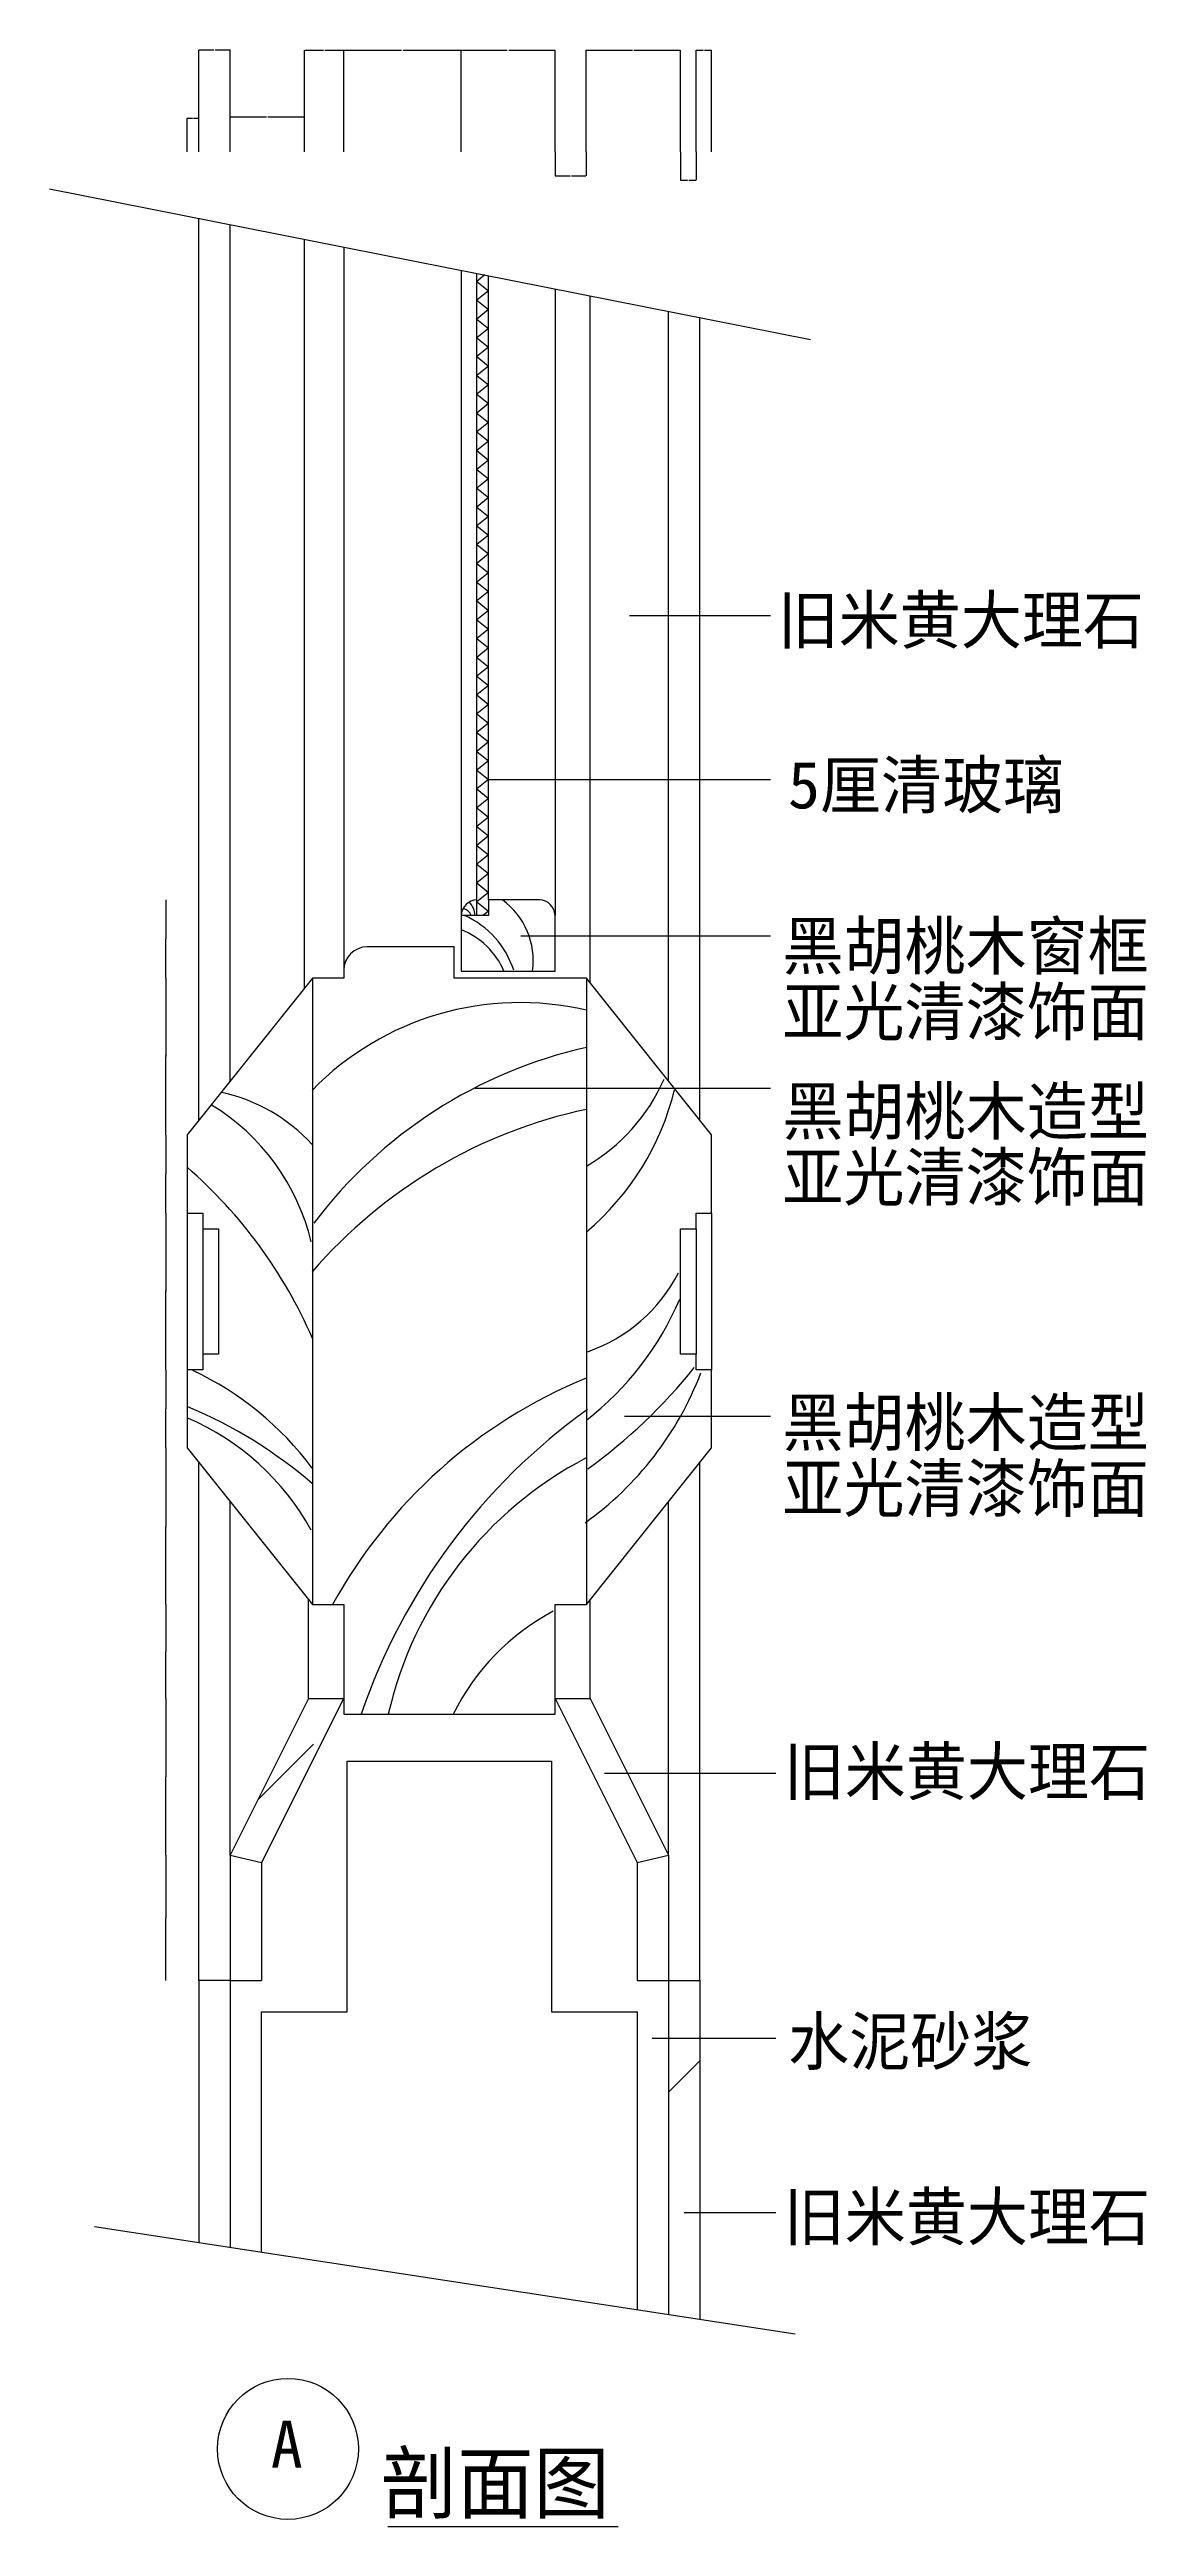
# Model space of a CAD drawing. Header units: metres. Extents: x 247 to 5330, y 146 to 7075.
# Drawn here: x 3929 to 5330, y 573 to 3736 of the extents above; entities that cross this region are included whole.
import ezdxf

# ---------------------------------------------------------------- set-up
doc = ezdxf.new("R2010")
doc.units = ezdxf.units.M
for name, color, linetype in [('2', 2, 'Continuous'), ('4', 4, 'Continuous'), ('7', 7, 'Continuous'), ('BH', 3, 'Continuous'), ('DIM', 3, 'Continuous'), ('TEXT', 3, 'Continuous')]:
    doc.layers.add(name, color=color, linetype=linetype)
doc.dimstyles.get("Standard").update_dxf_attribs({"dimtxt": 2.5, "dimasz": 2.5, "dimexe": 1.25, "dimexo": 0.625, "dimtad": 1, "dimcen": 2.5, "dimazin": 3, "dimtfac": 1, "dimtmove": 0, "dimatfit": 3})

# ---------------------------------------------------------------- blocks, each defined once
blk = doc.blocks.new('*D69')
for p, q in [((4077.66, 1750.31), (4077.66, 1690.31)), ((4077.41, 1690.31), (4077.16, 1690.31)), ((4077.66, 1690.31), (4077.84, 1690.31)), ((4077.84, 1630.31), (4077.84, 1690.31)), ((4078.09, 1690.31), (4078.34, 1690.31))]:
    blk.add_line(p, q)
at = {"layer": 'Defpoints'}
for p in [(4077.66, 1750.31), (4077.66, 1690.31), (4077.84, 1630.31)]:
    blk.add_point(p, dxfattribs=at)
at = {"layer": 'DIM', "insert": (4077.75, 1691.435), "char_height": 1, "attachment_point": 5}
blk.add_mtext('60', dxfattribs=at)
blk = doc.blocks.new('*D70')
for p, q in [((4077.84, 1430.31), (4077.84, 1350.31)), ((4077.59, 1350.31), (4077.34, 1350.31)), ((4077.84, 1270.31), (4077.84, 1350.31)), ((4077.84, 1350.31), (4077.84, 1350.31)), ((4078.09, 1350.31), (4078.34, 1350.31))]:
    blk.add_line(p, q)
at = {"layer": 'Defpoints'}
for p in [(4077.84, 1430.31), (4077.84, 1350.31), (4077.84, 1270.31)]:
    blk.add_point(p, dxfattribs=at)
at = {"layer": 'DIM', "insert": (4077.84, 1351.435), "char_height": 1, "attachment_point": 5}
blk.add_mtext('80', dxfattribs=at)
blk = doc.blocks.new('*D71')
for p, q in [((4077.84, 1630.31), (4077.84, 1530.31)), ((4077.59, 1530.31), (4077.34, 1530.31)), ((4077.84, 1430.31), (4077.84, 1530.31)), ((4077.84, 1530.31), (4077.84, 1530.31)), ((4078.09, 1530.31), (4078.34, 1530.31))]:
    blk.add_line(p, q)
at = {"layer": 'Defpoints'}
for p in [(4077.84, 1630.31), (4077.84, 1530.31), (4077.84, 1430.31)]:
    blk.add_point(p, dxfattribs=at)
at = {"layer": 'DIM', "insert": (4077.84, 1531.435), "char_height": 1, "attachment_point": 5}
blk.add_mtext('100', dxfattribs=at)
blk = doc.blocks.new('*D72')
for p, q in [((4077.84, 2650.31), (4077.84, 2600.31)), ((4077.59, 2600.31), (4077.34, 2600.31)), ((4077.84, 2550.31), (4077.84, 2600.31)), ((4077.84, 2600.31), (4077.84, 2600.31)), ((4078.09, 2600.31), (4078.34, 2600.31))]:
    blk.add_line(p, q)
at = {"layer": 'Defpoints'}
for p in [(4077.84, 2650.31), (4077.84, 2600.31), (4077.84, 2550.31)]:
    blk.add_point(p, dxfattribs=at)
at = {"layer": 'DIM', "insert": (4077.84, 2601.435), "char_height": 1, "attachment_point": 5}
blk.add_mtext('50', dxfattribs=at)
blk = doc.blocks.new('*D73')
for p, q in [((4077.84, 2250.31), (4077.84, 2150.31)), ((4077.59, 2150.31), (4077.34, 2150.31)), ((4077.84, 2050.31), (4077.84, 2150.31)), ((4077.84, 2150.31), (4077.84, 2150.31)), ((4078.09, 2150.31), (4078.34, 2150.31))]:
    blk.add_line(p, q)
at = {"layer": 'Defpoints'}
for p in [(4077.84, 2250.31), (4077.84, 2150.31), (4077.84, 2050.31)]:
    blk.add_point(p, dxfattribs=at)
at = {"layer": 'DIM', "insert": (4077.84, 2151.435), "char_height": 1, "attachment_point": 5}
blk.add_mtext('100', dxfattribs=at)
blk = doc.blocks.new('*D74')
for p, q in [((4077.84, 2350.31), (4077.84, 2300.31)), ((4077.59, 2300.31), (4077.34, 2300.31)), ((4077.84, 2250.31), (4077.84, 2300.31)), ((4077.84, 2300.31), (4077.84, 2300.31)), ((4078.09, 2300.31), (4078.34, 2300.31))]:
    blk.add_line(p, q)
at = {"layer": 'Defpoints'}
for p in [(4077.84, 2350.31), (4077.84, 2300.31), (4077.84, 2250.31)]:
    blk.add_point(p, dxfattribs=at)
at = {"layer": 'DIM', "insert": (4077.84, 2301.435), "char_height": 1, "attachment_point": 5}
blk.add_mtext('50', dxfattribs=at)
blk = doc.blocks.new('*D75')
for p, q in [((4077.84, 2550.31), (4077.84, 2450.31)), ((4077.59, 2450.31), (4077.34, 2450.31)), ((4077.84, 2350.31), (4077.84, 2450.31)), ((4077.84, 2450.31), (4077.84, 2450.31)), ((4078.09, 2450.31), (4078.34, 2450.31))]:
    blk.add_line(p, q)
at = {"layer": 'Defpoints'}
for p in [(4077.84, 2550.31), (4077.84, 2450.31), (4077.84, 2350.31)]:
    blk.add_point(p, dxfattribs=at)
at = {"layer": 'DIM', "insert": (4077.84, 2451.435), "char_height": 1, "attachment_point": 5}
blk.add_mtext('100', dxfattribs=at)
blk = doc.blocks.new('*D76')
for p, q in [((4077.84, 1950.31), (4077.84, 1850.31)), ((4077.41, 1850.31), (4077.16, 1850.31)), ((4077.66, 1750.31), (4077.66, 1850.31)), ((4077.84, 1850.31), (4077.66, 1850.31)), ((4078.09, 1850.31), (4078.34, 1850.31))]:
    blk.add_line(p, q)
at = {"layer": 'Defpoints'}
for p in [(4077.84, 1950.31), (4077.84, 1850.31), (4077.66, 1750.31)]:
    blk.add_point(p, dxfattribs=at)
at = {"layer": 'DIM', "insert": (4077.75, 1849.185), "char_height": 1, "attachment_point": 5}
blk.add_mtext('100', dxfattribs=at)
blk = doc.blocks.new('*D77')
for p, q in [((4077.84, 2050.31), (4077.84, 2000.31)), ((4077.59, 2000.31), (4077.34, 2000.31)), ((4077.84, 1950.31), (4077.84, 2000.31)), ((4077.84, 2000.31), (4077.84, 2000.31)), ((4078.09, 2000.31), (4078.34, 2000.31))]:
    blk.add_line(p, q)
at = {"layer": 'Defpoints'}
for p in [(4077.84, 2050.31), (4077.84, 2000.31), (4077.84, 1950.31)]:
    blk.add_point(p, dxfattribs=at)
at = {"layer": 'DIM', "insert": (4077.84, 2001.435), "char_height": 1, "attachment_point": 5}
blk.add_mtext('50', dxfattribs=at)
blk = doc.blocks.new('*D79')
for p, q in [((4614.54, 3605.08), (4614.54, 3735.17)), ((4614.79, 3735.17), (4673.76, 3735.17)), ((4675.76, 3735.17), (4734.73, 3735.17)), ((4734.98, 3605.08), (4734.98, 3735.17))]:
    blk.add_line(p, q)
at = {"layer": 'Defpoints'}
for p in [(4614.54, 3735.17), (4614.54, 3605.08), (4734.98, 3605.08)]:
    blk.add_point(p, dxfattribs=at)
at = {"layer": 'DIM', "insert": (4674.76, 3735.17), "char_height": 1, "attachment_point": 5}
blk.add_mtext('60', dxfattribs=at)
blk = doc.blocks.new('*D80')
for p, q in [((4754.98, 3605.08), (4754.98, 3735.17)), ((4755.23, 3735.17), (4763.98, 3735.17)), ((4765.98, 3735.17), (4774.73, 3735.17)), ((4774.98, 3605.08), (4774.98, 3735.17))]:
    blk.add_line(p, q)
at = {"layer": 'Defpoints'}
for p in [(4754.98, 3735.17), (4754.98, 3605.08), (4774.98, 3605.08)]:
    blk.add_point(p, dxfattribs=at)
at = {"layer": 'DIM', "insert": (4764.98, 3735.17), "char_height": 1, "attachment_point": 5}
blk.add_mtext('10', dxfattribs=at)
blk = doc.blocks.new('*D81')
for p, q in [((4734.98, 3605.08), (4734.98, 3569.15)), ((4754.98, 3605.08), (4754.98, 3569.15)), ((4735.23, 3569.15), (4743.98, 3569.15)), ((4745.98, 3569.15), (4754.73, 3569.15))]:
    blk.add_line(p, q)
at = {"layer": 'Defpoints'}
for p in [(4734.98, 3605.08), (4754.98, 3605.08), (4734.98, 3569.15)]:
    blk.add_point(p, dxfattribs=at)
at = {"layer": 'DIM', "insert": (4744.98, 3569.15), "char_height": 1, "attachment_point": 5}
blk.add_mtext('10', dxfattribs=at)
blk = doc.blocks.new('*D86')
for p, q in [((4304.98, 3605.08), (4304.98, 3735.17)), ((4305.23, 3735.17), (4378.98, 3735.17)), ((4380.98, 3735.17), (4454.73, 3735.17)), ((4454.98, 3605.08), (4454.98, 3735.17))]:
    blk.add_line(p, q)
at = {"layer": 'Defpoints'}
for p in [(4304.98, 3735.17), (4304.98, 3605.08), (4454.98, 3605.08)]:
    blk.add_point(p, dxfattribs=at)
at = {"layer": 'DIM', "insert": (4379.98, 3735.17), "char_height": 1, "attachment_point": 5}
blk.add_mtext('75', dxfattribs=at)
blk = doc.blocks.new('*D87')
for p, q in [((4138.98, 3735.17), (4119.73, 3735.17)), ((4119.98, 3605.08), (4119.98, 3735.17)), ((4160.23, 3735.17), (4140.98, 3735.17)), ((4159.98, 3605.08), (4159.98, 3735.17))]:
    blk.add_line(p, q)
at = {"layer": 'Defpoints'}
for p in [(4159.98, 3735.17), (4119.98, 3605.08), (4159.98, 3605.08)]:
    blk.add_point(p, dxfattribs=at)
at = {"layer": 'DIM', "insert": (4139.98, 3735.17), "char_height": 1, "attachment_point": 5}
blk.add_mtext('20', dxfattribs=at)
blk = doc.blocks.new('*D88')
for p, q in [((4206.48, 3649.6), (4159.73, 3649.6)), ((4159.98, 3605.08), (4159.98, 3649.6)), ((4255.23, 3649.6), (4208.48, 3649.6)), ((4254.98, 3605.08), (4254.98, 3649.6))]:
    blk.add_line(p, q)
at = {"layer": 'Defpoints'}
for p in [(4254.98, 3649.6), (4159.98, 3605.08), (4254.98, 3605.08)]:
    blk.add_point(p, dxfattribs=at)
at = {"layer": 'DIM', "insert": (4207.48, 3649.6), "char_height": 1, "attachment_point": 5}
blk.add_mtext('50', dxfattribs=at)
blk = doc.blocks.new('*D89')
for p, q in [((4111.98, 3647.63), (4104.73, 3647.63)), ((4104.98, 3605.08), (4104.98, 3647.63)), ((4120.23, 3647.63), (4112.98, 3647.63)), ((4119.98, 3605.08), (4119.98, 3647.63))]:
    blk.add_line(p, q)
at = {"layer": 'Defpoints'}
for p in [(4119.98, 3647.63), (4104.98, 3605.08), (4119.98, 3605.08)]:
    blk.add_point(p, dxfattribs=at)
at = {"layer": 'DIM', "insert": (4112.48, 3647.63), "char_height": 1, "attachment_point": 5}
blk.add_mtext('5', dxfattribs=at)
blk = doc.blocks.new('*D90')
for p, q in [((4254.98, 3605.08), (4254.98, 3735.17)), ((4255.23, 3735.17), (4278.98, 3735.17)), ((4280.98, 3735.17), (4304.73, 3735.17)), ((4304.98, 3605.08), (4304.98, 3735.17))]:
    blk.add_line(p, q)
at = {"layer": 'Defpoints'}
for p in [(4254.98, 3735.17), (4254.98, 3605.08), (4304.98, 3605.08)]:
    blk.add_point(p, dxfattribs=at)
at = {"layer": 'DIM', "insert": (4279.98, 3735.17), "char_height": 1, "attachment_point": 5}
blk.add_mtext('25', dxfattribs=at)
blk = doc.blocks.new('*D91')
for p, q in [((4454.98, 3605.08), (4454.98, 3735.17)), ((4455.23, 3735.17), (4513.98, 3735.17)), ((4515.98, 3735.17), (4574.73, 3735.17)), ((4574.98, 3605.08), (4574.98, 3735.17))]:
    blk.add_line(p, q)
at = {"layer": 'Defpoints'}
for p in [(4454.98, 3735.17), (4454.98, 3605.08), (4574.98, 3605.08)]:
    blk.add_point(p, dxfattribs=at)
at = {"layer": 'DIM', "insert": (4514.98, 3735.17), "char_height": 1, "attachment_point": 5}
blk.add_mtext('60', dxfattribs=at)
blk = doc.blocks.new('*D92')
for p, q in [((4574.98, 3605.08), (4574.98, 3574.56)), ((4575.23, 3574.56), (4593.76, 3574.56)), ((4595.76, 3574.56), (4614.29, 3574.56)), ((4614.54, 3605.08), (4614.54, 3574.56))]:
    blk.add_line(p, q)
at = {"layer": 'Defpoints'}
for p in [(4574.98, 3605.08), (4574.98, 3574.56), (4614.54, 3605.08)]:
    blk.add_point(p, dxfattribs=at)
at = {"layer": 'DIM', "insert": (4594.76, 3574.56), "char_height": 1, "attachment_point": 5}
blk.add_mtext('20', dxfattribs=at)

msp = doc.modelspace()

# ---------------------------------------------------------------- hatches: boundary and pattern name
at = {"layer": 'BH'}
h = msp.add_hatch(dxfattribs=at)
h.set_pattern_fill('AR-CONC', scale=10)
h.paths.add_polyline_path([(4309.42, 1550.31), (4570.54, 1550.31), (4570.54, 1230.31), (4679.98, 1230.31), (4679.98, 850.3), (4719.98, 844.2), (4719.98, 1270.31), (4679.98, 1270.31), (4679.98, 1420.87), (4575.26, 1630.31), (4574.98, 1630.31), (4574.98, 1610.31), (4304.98, 1610.31), (4304.98, 1630.31), (4304.7, 1630.31), (4199.98, 1420.87), (4199.98, 1270.31), (4159.98, 1270.31), (4159.98, 929.69), (4199.98, 923.58), (4199.98, 1230.31), (4309.42, 1230.31)])
h = msp.add_hatch(dxfattribs=at)
h.set_pattern_fill('ANSI33', scale=200)
h.paths.add_polyline_path([(4159.98, 1430.31), (4199.98, 1420.87), (4304.7, 1630.31), (4259.98, 1630.31)])
h.paths.add_polyline_path([(4679.98, 1420.87), (4719.98, 1430.31), (4619.98, 1630.31), (4575.26, 1630.31)])
h = msp.add_hatch(dxfattribs=at)
h.set_pattern_fill('ANSI31', scale=1000)
h.paths.add_polyline_path([(4309.42, 1230.31), (4199.98, 1230.31), (4199.98, 923.58), (4679.98, 850.3), (4679.98, 1230.31), (4570.54, 1230.31), (4570.54, 1550.31), (4309.42, 1550.31)])
h = msp.add_hatch(dxfattribs=at)
h.set_pattern_fill('AR-CONC', scale=30)
h.paths.add_polyline_path([(4570.54, 1230.31), (4570.54, 1550.31), (4309.42, 1550.31), (4309.42, 1230.31), (4199.98, 1230.31), (4199.98, 923.58), (4679.98, 850.3), (4679.98, 1230.31)])
h = msp.add_hatch(dxfattribs=at)
h.set_pattern_fill('ANSI33', scale=200)
h.paths.add_polyline_path([(4719.98, 1430.31), (4679.98, 1420.87), (4679.98, 1270.31), (4719.98, 1270.31)])
h.paths.add_polyline_path([(4199.98, 1420.87), (4159.98, 1430.31), (4159.98, 1270.31), (4199.98, 1270.31)])
h = msp.add_hatch(dxfattribs=at)
h.set_pattern_fill('ANSI33', scale=200)
h.paths.add_polyline_path([(4119.98, 935.8), (4159.98, 929.69), (4159.98, 1270.31), (4119.98, 1270.31)])
h.paths.add_polyline_path([(4759.98, 1270.31), (4719.98, 1270.31), (4719.98, 844.2), (4759.98, 838.09)])

# ---------------------------------------------------------------- linework, layer by layer
at = {"layer": '2'}
msp.add_lwpolyline([(4199.98, 923.58), (4199.98, 1230.31), (4309.42, 1230.31), (4309.42, 1550.31), (4570.54, 1550.31), (4570.54, 1230.31), (4679.98, 1230.31), (4679.98, 850.3)], dxfattribs=at)
at = {"layer": '4'}
for p, q in [((4119.98, 2369.06), (4119.98, 3520.22)), ((4159.98, 2419.06), (4159.98, 3512.3)), ((4254.98, 2537.81), (4254.98, 3493.51)), ((4304.98, 3483.62), (4304.98, 2555.26)), ((4454.98, 3453.95), (4454.98, 2630.31)), ((4574.98, 3430.22), (4574.98, 2630.31)), ((4619.98, 2544.06), (4619.98, 3421.32)), ((4719.98, 2419.06), (4719.98, 3401.54)), ((4759.98, 2369.06), (4759.98, 3393.63)), ((4264.98, 2550.31), (4264.98, 1750.31)), ((4614.98, 2550.31), (4614.98, 1750.31)), ((4119.98, 1270.31), (4119.98, 1931.56)), ((4759.98, 1270.31), (4759.98, 1931.56)), ((4159.98, 1430.31), (4159.98, 1881.56)), ((4719.98, 1430.31), (4719.98, 1881.56)), ((4259.98, 1630.31), (4159.98, 1430.31)), ((4304.98, 1630.87), (4199.98, 1420.87)), ((4259.98, 1630.31), (4304.98, 1630.31)), ((4574.98, 1630.31), (4619.98, 1630.31)), ((4575.26, 1630.31), (4679.98, 1420.87)), ((4619.98, 1630.31), (4719.98, 1430.31)), ((4159.98, 1430.31), (4159.98, 1270.31)), ((4159.98, 1430.31), (4199.98, 1420.87)), ((4679.98, 1420.87), (4719.98, 1430.31)), ((4719.98, 1430.31), (4719.98, 1270.31)), ((4199.98, 1420.87), (4199.98, 1270.31)), ((4679.98, 1420.87), (4679.98, 1270.31)), ((4159.98, 1270.31), (4119.98, 1270.31)), ((4119.98, 1270.31), (4119.98, 935.8)), ((4159.98, 1270.31), (4199.98, 1270.31)), ((4159.98, 1270.31), (4159.98, 929.69)), ((4679.98, 1270.31), (4719.98, 1270.31)), ((4719.98, 1270.31), (4759.98, 1270.31)), ((4719.98, 1270.31), (4719.98, 844.2)), ((4759.98, 1270.31), (4759.98, 838.09))]:
    msp.add_line(p, q, dxfattribs=at)
for points in [[(4474.98, 2630.31), (4454.98, 2630.31), (4454.98, 2559.31), (4574.98, 2559.31), (4574.98, 2630.31, 0.39), (4554.98, 2650.31), (4489.98, 2650.31), (4489.98, 2630.31)], [(4304.98, 1750.31), (4304.98, 1610.31), (4574.98, 1610.31), (4574.98, 1750.31), (4614.98, 1750.31), (4774.98, 1950.31), (4774.98, 2050.31), (4754.98, 2050.31), (4754.98, 2070.31), (4734.98, 2070.31), (4734.98, 2230.31), (4754.98, 2230.31), (4754.98, 2250.31), (4774.98, 2250.31), (4774.98, 2350.31), (4614.98, 2550.31), (4445.98, 2550.31), (4445.98, 2590.21), (4334.98, 2590.21, 0.41), (4304.98, 2560.21), (4304.98, 2550.31), (4264.98, 2550.31), (4104.98, 2350.31), (4104.98, 2250.31), (4124.98, 2250.31), (4124.98, 2230.31), (4144.98, 2230.31), (4144.98, 2070.31), (4124.98, 2070.31), (4124.98, 2050.31), (4104.98, 2050.31), (4104.98, 1950.31), (4264.98, 1750.31)]]:
    msp.add_lwpolyline(points, format="xyb", close=True, dxfattribs=at)
msp.add_arc((4476.57, 2628.72), 21.65, 94.21, 175.79, dxfattribs=at)
at = {"layer": '7'}
for p, q in [((4474.98, 2673.13), (4474.98, 3450)), ((4489.98, 2650.31), (4489.98, 3447.03)), ((4474.98, 2630.31), (4474.98, 2673.13)), ((4104.98, 2250.31), (4104.98, 2050.31)), ((4774.98, 2250.31), (4774.98, 2050.31)), ((4259.98, 1630.31), (4259.98, 1756.56)), ((4619.98, 1630.31), (4619.98, 1756.56))]:
    msp.add_line(p, q, dxfattribs=at)
at = {"layer": 'BH'}
for p, q in [((4124.98, 2230.31), (4124.98, 2070.31)), ((4754.98, 2230.31), (4754.98, 2070.31))]:
    msp.add_line(p, q, dxfattribs=at)
msp.add_lwpolyline([(4485.25, 3447.97), (4474.98, 3439.75), (4489.98, 3427.75), (4474.98, 3415.75), (4489.98, 3403.75), (4474.98, 3391.75), (4489.98, 3379.75), (4474.98, 3367.75), (4489.98, 3355.75), (4474.98, 3343.75), (4489.98, 3331.75), (4474.98, 3319.75), (4489.98, 3307.75), (4474.98, 3295.75), (4489.98, 3283.75), (4474.98, 3271.75), (4489.98, 3259.75), (4474.98, 3247.75), (4489.98, 3235.75), (4474.98, 3223.75), (4489.98, 3211.75), (4474.98, 3199.75), (4489.98, 3187.75), (4474.98, 3175.75), (4489.98, 3163.75), (4474.98, 3151.75), (4489.98, 3139.75), (4474.98, 3127.75), (4489.98, 3115.75), (4474.98, 3103.75), (4489.98, 3091.75), (4474.98, 3079.75), (4489.98, 3067.75), (4474.98, 3055.75), (4489.98, 3043.75), (4474.98, 3031.75), (4489.98, 3019.75), (4474.98, 3007.75), (4489.98, 2995.75), (4474.98, 2983.75), (4489.98, 2971.75), (4474.98, 2959.75), (4489.98, 2947.75), (4474.98, 2935.75), (4489.98, 2923.75), (4474.98, 2911.75), (4489.98, 2899.75), (4474.98, 2887.75), (4489.98, 2875.75), (4474.98, 2863.75), (4489.98, 2851.75), (4474.98, 2839.75), (4489.98, 2827.75), (4474.98, 2815.75), (4489.98, 2803.75), (4474.98, 2791.75), (4489.98, 2779.75), (4474.98, 2767.75), (4489.98, 2755.75), (4474.98, 2743.75), (4489.98, 2731.75), (4474.98, 2719.75), (4489.98, 2707.75), (4474.98, 2695.75), (4489.98, 2683.75), (4474.98, 2671.75), (4489.98, 2659.75), (4474.98, 2647.75), (4489.98, 2635.75), (4483.18, 2630.31)], dxfattribs=at)
for centre, radius, start, end in [((4454.82, 2625.37), 13.85, 21.17, 78.85), ((4412.55, 2524.88), 115.17, 17.85, 66.11), ((4444.71, 2628.25), 28.29, 3.91, 42.5), ((4451.63, 2572.79), 95.45, 351.96, 54.04), ((4419.63, 2520.6), 97.96, 23.12, 68.89), ((4530.26, 2148.36), 370.67, 76.79, 135.76), ((4746.49, 1875.35), 600.92, 102.64, 142.98), ((4103.08, 2189.81), 219.2, 42.48, 77.78), ((4392.28, 2490.13), 345.32, 310.15, 346.19), ((4495.86, 2516.57), 238.25, 299.99, 336.39), ((3990.37, 2148.35), 280.69, 13.4, 58.69), ((4748.15, 1758.38), 638.35, 102.04, 139.23), ((3703.87, 1847.24), 611.43, 23.41, 49), ((4548.46, 2268.87), 207.16, 289.21, 332.77), ((4375.67, 2294.03), 390.15, 307.83, 336.82), ((3937.92, 1680.16), 408.23, 36.81, 64.7), ((4861.55, 1437.03), 651.09, 112.3, 151.24), ((4369.03, 2196.36), 419.92, 305.56, 339.07), ((4215.56, 2482.22), 687.62, 305.68, 321.38), ((3877.49, 1454.51), 594, 49.31, 67.4), ((5076.74, 1355.68), 791.39, 125.56, 161.23), ((3978.11, 1689.18), 325.25, 28.69, 66.89), ((4842.6, 1500.25), 493.22, 117.55, 167.11), ((4714.18, 1476.35), 300.88, 118.08, 153.56)]:
    msp.add_arc(centre, radius, start, end, dxfattribs=at)
at = {"layer": 'DIM'}
for p, q in [((3929.21, 3557.95), (4901.26, 3365.68)), ((3986.47, 956.18), (4881.78, 819.5))]:
    msp.add_line(p, q, dxfattribs=at)
at = {"layer": 'TEXT'}
msp.add_line((4361.56, 573.35), (4655.44, 573.35), dxfattribs=at)
msp.add_circle((4233.78, 672.36), 90, dxfattribs=at)

# ---------------------------------------------------------------- texts
for s, height, p in [('旧米黄大理石', 60, (4859.29, 2977.49)), ('5厘清玻璃', 60, (4872.49, 2766.94)), ('黑胡桃木窗框', 60, (4865.35, 2561.38)), ('亚光清漆饰面', 60, (4865.35, 2477.24)), ('黑胡桃木造型', 60, (4865.35, 2350.34)), ('亚光清漆饰面', 60, (4865.35, 2266.2)), ('黑胡桃木造型', 60, (4865.35, 1952.97)), ('亚光清漆饰面', 60, (4865.35, 1868.83)), ('旧米黄大理石', 60, (4867.04, 1507.37)), ('水泥砂浆', 60, (4872.65, 1162.82)), ('旧米黄大理石', 60, (4867.04, 938.9)), ('A', 60, (4211.84, 648.22)), ('剖面图', 75, (4352.36, 591.29))]:
    msp.add_text(s, height=height, dxfattribs=at).set_placement(p)

# ---------------------------------------------------------------- dimensions: what is measured, and where the dimension line sits
at = {"layer": 'DIM'}
for base, p1, p2, text, picture, middle in [((4159.98, 3735.17), (4159.98, 3605.08), (4119.98, 3605.08), '20', '*D87', (4139.98, 3735.17)), ((4254.98, 3735.17), (4254.98, 3605.08), (4304.98, 3605.08), '25', '*D90', (4279.98, 3735.17)), ((4304.98, 3735.17), (4304.98, 3605.08), (4454.98, 3605.08), '75', '*D86', (4379.98, 3735.17)), ((4454.98, 3735.17), (4454.98, 3605.08), (4574.98, 3605.08), '60', '*D91', (4514.98, 3735.17)), ((4614.54, 3735.17), (4614.54, 3605.08), (4734.98, 3605.08), '60', '*D79', (4674.76, 3735.17)), ((4754.98, 3735.17), (4754.98, 3605.08), (4774.98, 3605.08), '10', '*D80', (4764.98, 3735.17)), ((4119.98, 3647.63), (4119.98, 3605.08), (4104.98, 3605.08), '5', '*D89', (4112.48, 3647.63)), ((4254.98, 3649.6), (4254.98, 3605.08), (4159.98, 3605.08), '50', '*D88', (4207.48, 3649.6)), ((4574.98, 3574.56), (4574.98, 3605.08), (4614.54, 3605.08), '20', '*D92', (4594.76, 3574.56)), ((4734.98, 3569.15), (4734.98, 3605.08), (4754.98, 3605.08), '10', '*D81', (4744.98, 3569.15)), ((4077.84, 2600.31), (4077.84, 2550.31), (4077.84, 2650.31), '50', '*D72', (4077.84, 2601.435)), ((4077.84, 2450.31), (4077.84, 2350.31), (4077.84, 2550.31), '100', '*D75', (4077.84, 2451.435)), ((4077.84, 2300.31), (4077.84, 2250.31), (4077.84, 2350.31), '50', '*D74', (4077.84, 2301.435)), ((4077.84, 2150.31), (4077.84, 2050.31), (4077.84, 2250.31), '100', '*D73', (4077.84, 2151.435)), ((4077.84, 2000.31), (4077.84, 1950.31), (4077.84, 2050.31), '50', '*D77', (4077.84, 2001.435)), ((4077.84, 1850.31), (4077.84, 1950.31), (4077.66, 1750.31), '100', '*D76', (4077.75, 1849.185)), ((4077.66, 1690.31), (4077.66, 1750.31), (4077.84, 1630.31), '60', '*D69', (4077.75, 1691.435)), ((4077.84, 1530.31), (4077.84, 1630.31), (4077.84, 1430.31), '100', '*D71', (4077.84, 1531.435)), ((4077.84, 1350.31), (4077.84, 1430.31), (4077.84, 1270.31), '80', '*D70', (4077.84, 1351.435))]:
    dim = msp.add_linear_dim(base=base, p1=p1, p2=p2, text=text, dimstyle='Standard', dxfattribs=at)
    dim.commit()
    dim.dimension.update_dxf_attribs({"geometry": picture, "text_midpoint": middle})

# ---------------------------------------------------------------- leaders
for points in [[(4670.05, 3013.14), (4850.23, 3013.14)], [(4489.98, 2803.75), (4850.23, 2803.75)], [(4531.41, 2604.25), (4850.23, 2604.25)], [(4473.04, 2409.7), (4850.23, 2409.7)], [(4663.45, 1990.91), (4850.23, 1990.91)], [(4638.25, 1535.35), (4856.83, 1535.35)], [(4699.08, 1196.65), (4856.83, 1196.65)], [(4739.98, 974.42), (4856.83, 974.42)]]:
    msp.add_leader(points, dimstyle='Standard', dxfattribs=at)

doc.saveas('drawing.dxf')
